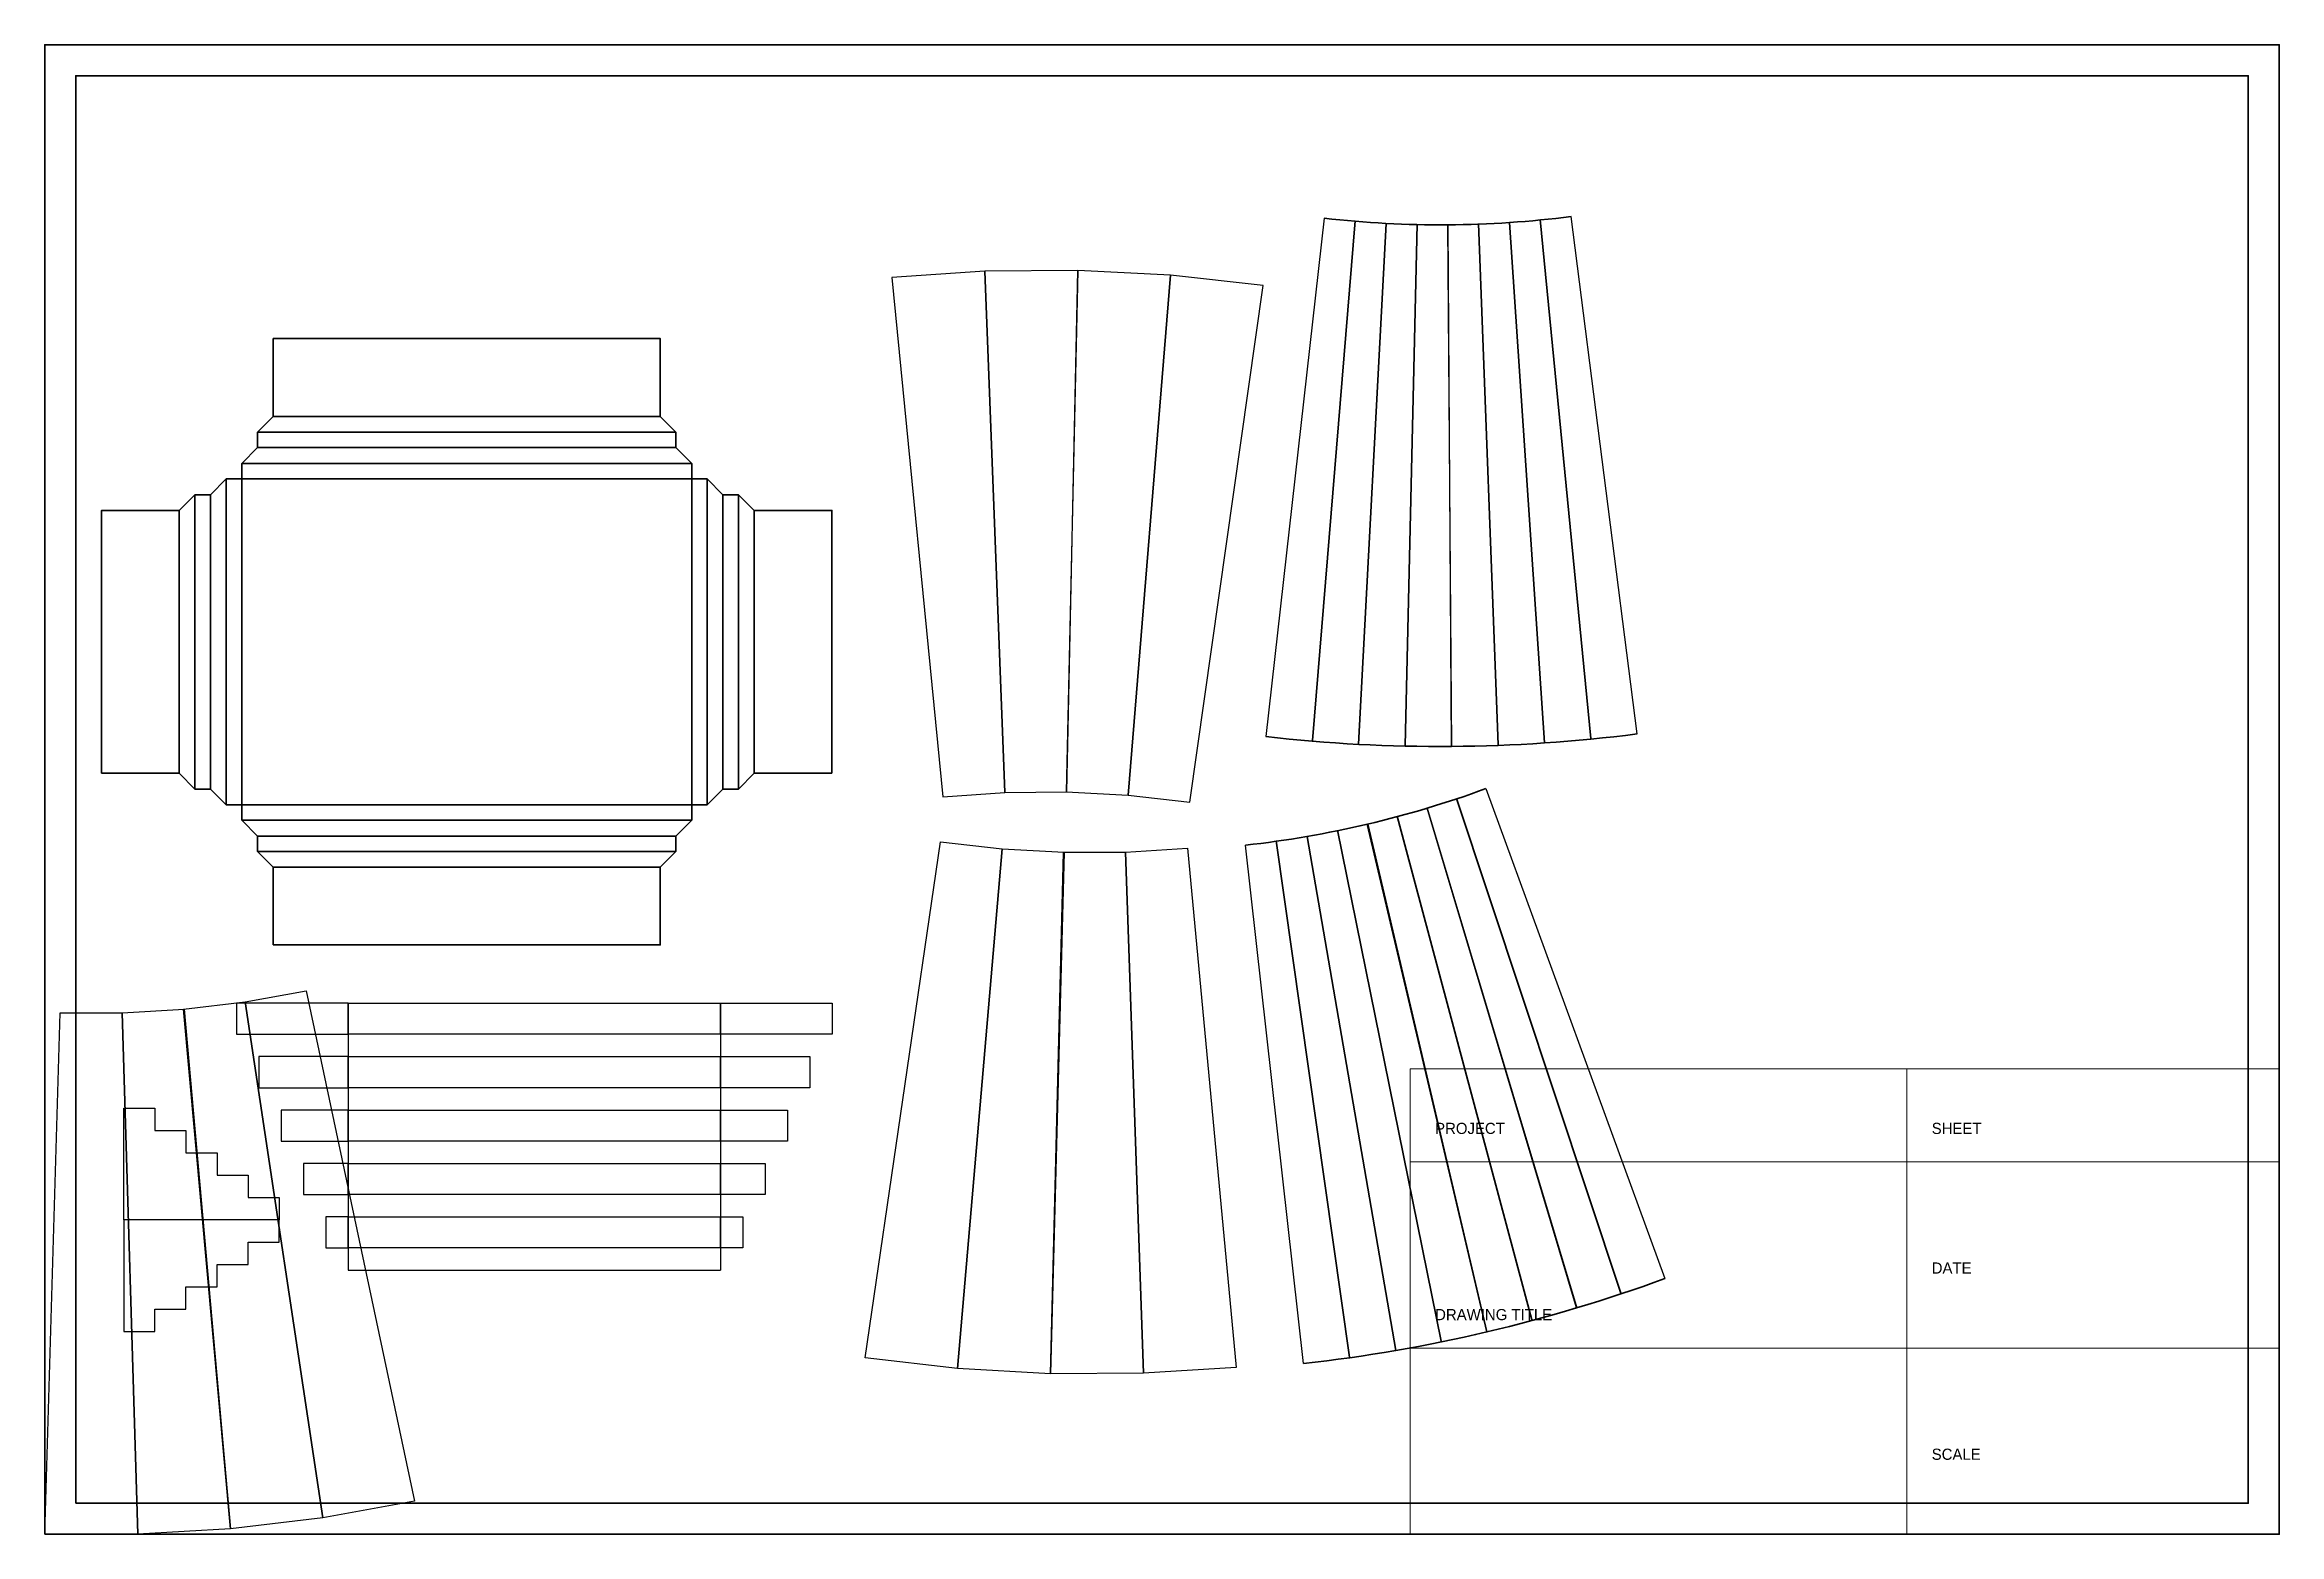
# Model space of a CAD drawing. Header units: inches. Extents: x -15 to 57, y -132 to 24.
# Drawn here: x 0 to 36, y 0 to 24 of the extents above; entities that cross this region are included whole.
import ezdxf

# ---------------------------------------------------------------- set-up
doc = ezdxf.new("R2010")
doc.units = ezdxf.units.IN
doc.header["$MEASUREMENT"] = 0
doc.layers.get('0').update_dxf_attribs({"lineweight": 35})
doc.layers.add('A-BORDER', color=7, linetype='Continuous', lineweight=35)
doc.layers.add('A-TTLB', color=7, linetype='Continuous', lineweight=18)
doc.layers.add('Elevation', color=7, linetype='Continuous')
doc.styles.add('A-TEXT-STD', font='txt')

msp = doc.modelspace()

# ---------------------------------------------------------------- texts
at = {"layer": 'A-TTLB', "style": 'A-TEXT-STD'}
for s, p in [('PROJECT', (22.4, 6.45)), ('SHEET', (30.4, 6.45)), ('DATE', (30.4, 4.2)), ('DRAWING TITLE', (22.4, 3.45)), ('SCALE', (30.4, 1.2))]:
    msp.add_text(s, height=0.18, dxfattribs=at).set_placement(p)

# ---------------------------------------------------------------- linework, layer by layer
for p, q in [((21.113, 21.162), (20.422, 12.79)), ((21.917, 12.711), (22.111, 21.11)), ((23.098, 21.117), (23.414, 12.722)), ((24.095, 21.184), (24.908, 12.823)), ((3.681, 18.012), (3.427, 17.758)), ((9.916, 18.012), (10.17, 17.758)), ((3.427, 17.758), (10.17, 17.758)), ((3.427, 17.508), (3.427, 17.758)), ((10.17, 17.508), (10.17, 17.758)), ((3.427, 17.508), (3.174, 17.254)), ((3.427, 17.508), (10.17, 17.508)), ((10.17, 17.508), (10.424, 17.254)), ((2.67, 16.75), (2.924, 17.004)), ((2.924, 11.754), (2.924, 17.004)), ((2.924, 17.004), (3.174, 17.004)), ((3.174, 17.254), (10.424, 17.254)), ((3.174, 17.254), (3.174, 17.004)), ((3.174, 17.004), (3.174, 11.754)), ((10.424, 17.004), (3.174, 17.004)), ((10.424, 17.254), (10.424, 17.004)), ((10.674, 17.004), (10.424, 17.004)), ((10.424, 17.004), (10.424, 11.754)), ((10.927, 16.75), (10.674, 17.004)), ((10.674, 11.754), (10.674, 17.004)), ((2.166, 16.497), (2.42, 16.75)), ((2.42, 12.008), (2.42, 16.75)), ((2.67, 16.75), (2.42, 16.75)), ((2.67, 12.008), (2.67, 16.75)), ((10.927, 12.008), (10.927, 16.75)), ((10.927, 16.75), (11.177, 16.75)), ((11.431, 16.497), (11.177, 16.75)), ((11.177, 12.008), (11.177, 16.75)), ((2.166, 12.262), (2.42, 12.008)), ((11.431, 12.262), (11.177, 12.008)), ((2.67, 12.008), (2.42, 12.008)), ((2.67, 12.008), (2.924, 11.754)), ((10.927, 12.008), (10.674, 11.754)), ((10.927, 12.008), (11.177, 12.008)), ((2.924, 11.754), (3.174, 11.754)), ((10.424, 11.754), (3.174, 11.754)), ((3.174, 11.504), (3.174, 11.754)), ((10.424, 11.504), (10.424, 11.754)), ((10.674, 11.754), (10.424, 11.754)), ((23.957, 3.454), (21.786, 11.569)), ((22.744, 11.856), (25.391, 3.883)), ((3.427, 11.25), (3.174, 11.504)), ((3.174, 11.504), (10.424, 11.504)), ((3.427, 11.25), (10.17, 11.25)), ((3.427, 11.25), (3.427, 11)), ((10.17, 11.25), (10.424, 11.504)), ((10.17, 11.25), (10.17, 11)), ((19.841, 11.174), (21.023, 2.856)), ((20.826, 11.344), (22.499, 3.111)), ((3.681, 10.747), (3.427, 11)), ((3.427, 11), (10.17, 11)), ((9.916, 10.747), (10.17, 11))]:
    msp.add_line(p, q)
for points in [[(3.681, 19.266), (9.916, 19.266), (9.916, 18.012), (3.681, 18.012)], [(0.916, 12.262), (0.916, 16.497), (2.166, 16.497), (2.166, 12.262)], [(12.681, 12.262), (12.681, 16.497), (11.431, 16.497), (11.431, 12.262)], [(3.681, 9.497), (9.916, 9.497), (9.916, 10.747), (3.681, 10.747)]]:
    msp.add_lwpolyline(points, close=True)
for centre, radius, start, end in [((22.484, 37.651), 16.554, 263.5157, 277.3189), ((22.484, 37.651), 24.958, 263.5377, 277.2969), ((17.521, 27.556), 16.554, 276.3291, 290.1322), ((17.521, 27.556), 24.958, 276.351, 290.1103)]:
    msp.add_arc(centre, radius, start, end)
at = {"layer": 'A-BORDER'}
for points in [[(0, 0), (36, 0), (36, 24), (0, 24), (0, 0)], [(0.5, 0.5), (35.5, 0.5), (35.5, 23.5), (0.5, 23.5), (0.5, 0.5)]]:
    msp.add_lwpolyline(points, dxfattribs=at)
at = {"layer": 'A-TTLB'}
for p, q in [((30, 0), (30, 7.5)), ((22, 6), (36, 6)), ((22, 3), (36, 3))]:
    msp.add_line(p, q, dxfattribs=at)
msp.add_lwpolyline([(22, 0), (36, 0), (36, 7.5), (22, 7.5), (22, 0)], dxfattribs=at)
at = {"layer": 'Elevation'}
for p, q in [((20.615, 21.204), (19.675, 12.852)), ((21.611, 21.121), (21.168, 12.728)), ((21.168, 12.728), (21.611, 21.121)), ((22.598, 21.098), (22.666, 12.694)), ((22.666, 12.694), (22.611, 21.098)), ((23.598, 21.136), (24.163, 12.75)), ((24.163, 12.75), (23.598, 21.136)), ((25.654, 12.895), (24.593, 21.233)), ((23.219, 12.014), (26.102, 4.119)), ((22.27, 11.699), (24.681, 3.647)), ((24.68, 3.647), (22.27, 11.699)), ((20.336, 11.244), (21.765, 2.962)), ((21.765, 2.962), (20.336, 11.244)), ((23.233, 3.26), (21.303, 11.44)), ((21.316, 11.443), (23.233, 3.26)), ((20.282, 2.751), (19.346, 11.103)), ((4.889, 8.556), (4.889, 4.256)), ((10.889, 8.556), (10.889, 4.256)), ((4.889, 4.616), (4.889, 4.256)), ((4.889, 4.256), (10.889, 4.256))]:
    msp.add_line(p, q, dxfattribs=at)
for points in [[(14.47, 11.884), (15.467, 11.952), (15.145, 20.35), (13.65, 20.248)], [(15.467, 11.952), (16.467, 11.96), (16.643, 20.363), (15.145, 20.35)], [(16.454, 11.961), (17.453, 11.909), (18.139, 20.285), (16.643, 20.363)], [(17.453, 11.909), (18.447, 11.797), (19.628, 20.119), (18.139, 20.285)], [(14.433, 11.159), (15.426, 11.044), (14.707, 2.671), (13.219, 2.843)], [(15.426, 11.044), (16.424, 10.988), (16.203, 2.587), (14.707, 2.671)], [(16.412, 10.989), (17.412, 10.993), (17.701, 2.594), (16.203, 2.587)], [(17.412, 10.993), (18.41, 11.057), (19.196, 2.69), (17.701, 2.594)], [(3.227, 8.579), (4.211, 8.757), (5.955, 0.535), (4.481, 0.268)], [(0.249, 8.401), (1.249, 8.401), (1.498, 0), (0, 0)], [(1.249, 8.401), (2.247, 8.46), (2.994, 0.089), (1.498, 0)], [(2.235, 8.459), (3.227, 8.579), (4.481, 0.268), (2.994, 0.089)], [(3.089, 8.556), (3.089, 8.056), (4.889, 8.056), (4.889, 8.556)], [(4.889, 8.556), (10.889, 8.556), (10.889, 8.056), (4.889, 8.056)], [(12.689, 8.556), (12.689, 8.056), (10.889, 8.056), (10.889, 8.556)], [(3.449, 7.696), (3.449, 7.196), (4.889, 7.196), (4.889, 7.696)], [(4.889, 7.696), (10.889, 7.696), (10.889, 7.196), (4.889, 7.196)], [(12.329, 7.696), (12.329, 7.196), (10.889, 7.196), (10.889, 7.696)], [(3.276, 5.427), (3.776, 5.427), (3.776, 5.067), (1.276, 5.067), (1.276, 6.867), (1.776, 6.867), (1.776, 6.507), (2.276, 6.507), (2.276, 6.147), (2.776, 6.147), (2.776, 5.787), (3.276, 5.787)], [(3.809, 6.836), (3.809, 6.336), (4.889, 6.336), (4.889, 6.836)], [(4.889, 6.836), (10.889, 6.836), (10.889, 6.336), (4.889, 6.336)], [(11.969, 6.836), (11.969, 6.336), (10.889, 6.336), (10.889, 6.836)], [(4.169, 5.976), (4.169, 5.476), (4.889, 5.476), (4.889, 5.976)], [(4.889, 5.976), (10.889, 5.976), (10.889, 5.476), (4.889, 5.476)], [(11.609, 5.976), (11.609, 5.476), (10.889, 5.476), (10.889, 5.976)], [(3.276, 4.707), (3.776, 4.707), (3.776, 5.067), (1.276, 5.067), (1.276, 3.267), (1.776, 3.267), (1.776, 3.627), (2.276, 3.627), (2.276, 3.987), (2.776, 3.987), (2.776, 4.347), (3.276, 4.347)], [(4.529, 5.116), (4.529, 4.616), (4.889, 4.616), (4.889, 5.116)], [(4.889, 5.116), (10.889, 5.116), (10.889, 4.616), (4.889, 4.616)], [(11.249, 5.116), (11.249, 4.616), (10.889, 4.616), (10.889, 5.116)]]:
    msp.add_lwpolyline(points, close=True, dxfattribs=at)

msp.set_redraw_order([(e.dxf.handle, doc.entitydb.next_handle()) for e in msp.query("TEXT MTEXT ATTDEF DIMENSION ARC_DIMENSION")])  # texts and dimensions are drawn at this point

doc.saveas('drawing.dxf')
